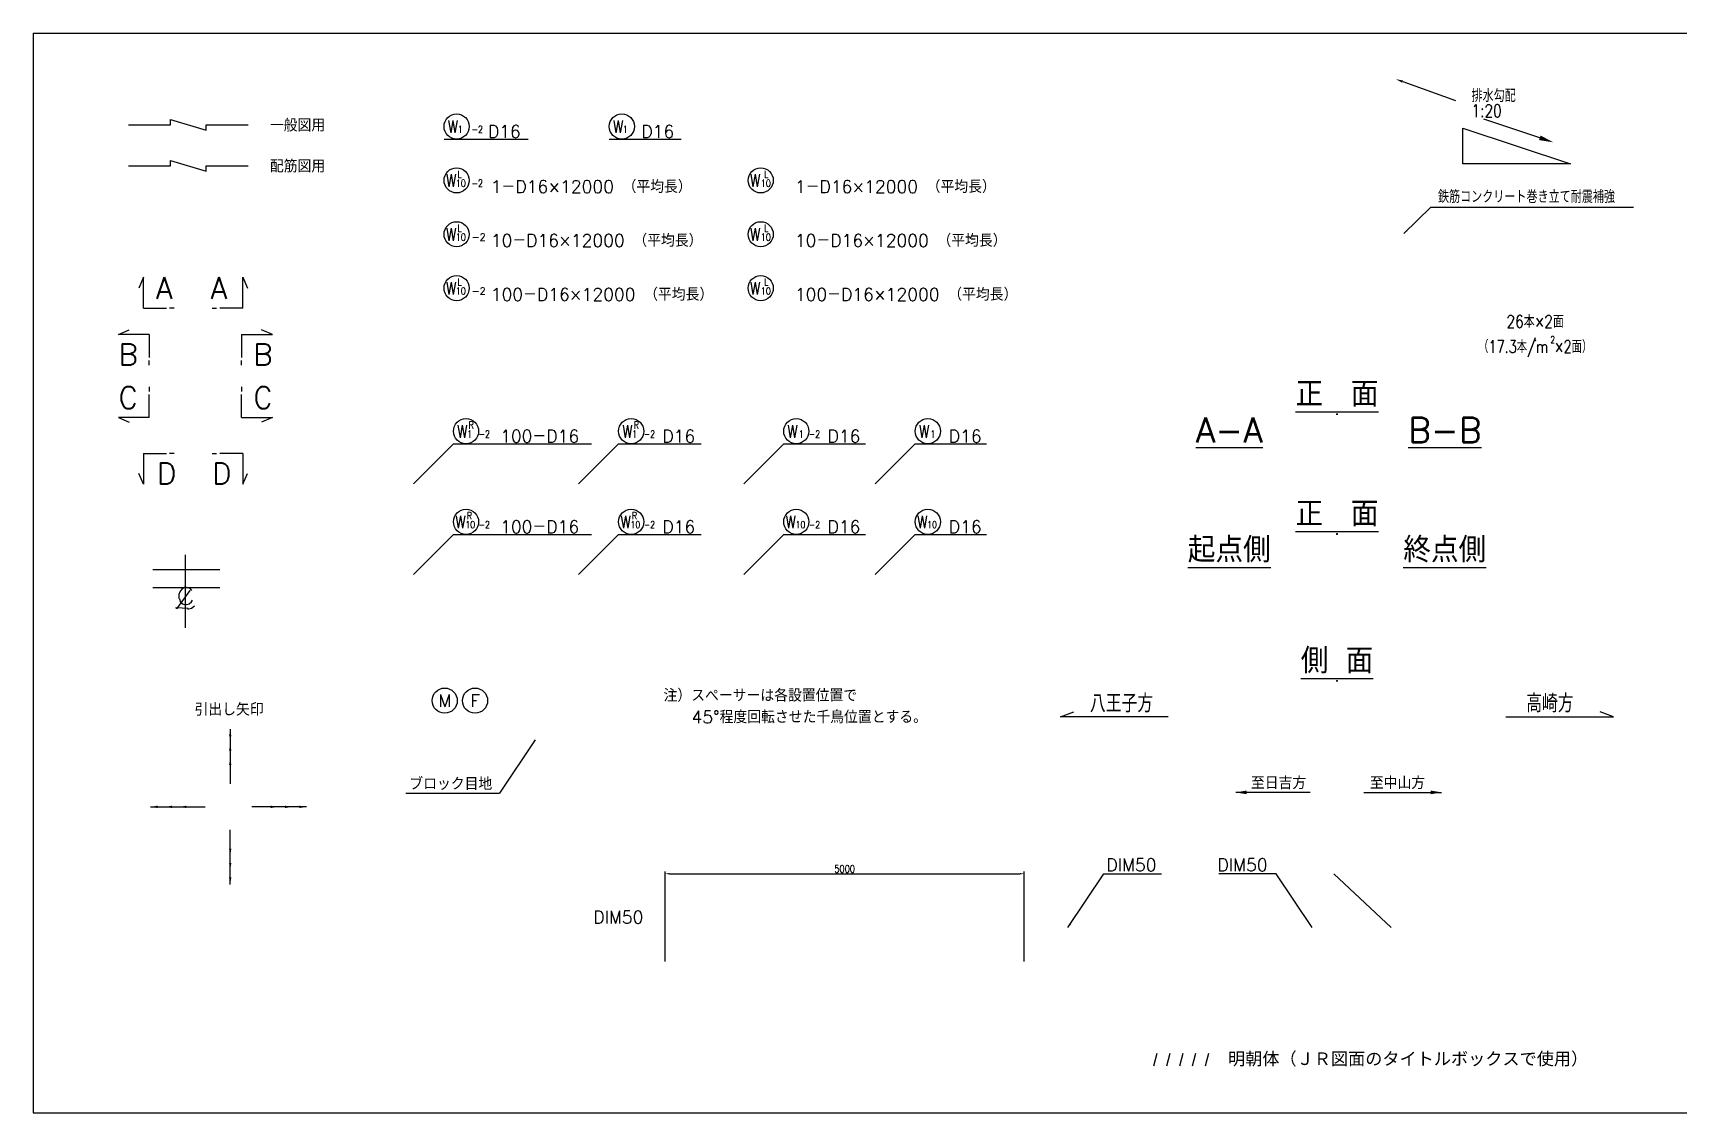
# Model space of a CAD drawing. Header units: millimetres. Extents: x -41433 to 131500, y -94900 to 39745.
# Drawn here: x -41433 to -18410, y 0 to 15033 of the extents above; entities that cross this region are included whole.
import ezdxf
from ezdxf.enums import TextEntityAlignment as Align

# ---------------------------------------------------------------- set-up
doc = ezdxf.new("R2010")
doc.units = ezdxf.units.MM
doc.header["$LTSCALE"] = 160
doc.header["$MEASUREMENT"] = 0
doc.linetypes.add('1', pattern=[0])
doc.layers.get('0').update_dxf_attribs({"linetype": 'CONTINUOUS'})
doc.layers.get('DEFPOINTS').update_dxf_attribs({"color": 53, "linetype": 'CONTINUOUS'})
for name, color, linetype in [('DIM', 6, 'CONTINUOUS'), ('DIM-L', 6, 'CONTINUOUS'), ('GAIKEI-KEIKAKU1', 3, 'CONTINUOUS'), ('TEXT', 4, 'CONTINUOUS'), ('TEXT-T', 4, 'CONTINUOUS'), ('TITLE', 3, 'CONTINUOUS')]:
    doc.layers.add(name, color=color, linetype=linetype)
doc.styles.add('DIM-TEXT', font='ROMANS', dxfattribs={"width": 0.8, "bigfont": 'EXTFONT'})
doc.styles.add('romans', font='romans.shx', dxfattribs={"bigfont": 'extfont.shx'})
doc.styles.add('SCRIPTS', font='scripts.shx', dxfattribs={"bigfont": 'extfont.shx'})
doc.styles.add('明朝', font='')
doc.styles.get('明朝').set_extended_font_data('MS Mincho')
doc.dimstyles.new('DIM30', dxfattribs={"dimscale": 30, "dimtxt": 3.5, "dimasz": 2, "dimexe": 1, "dimexo": 1, "dimgap": 0.5, "dimtad": 1, "dimdec": 0, "dimzin": 9, "dimdsep": 46, "dimtxsty": 'DIM-TEXT', "dimcen": 0, "dimclrt": 4, "dimaunit": 1, "dimadec": 4, "dimazin": 0, "dimtfac": 1, "dimtdec": 0, "dimtix": 1, "dimtmove": 2, "dimatfit": 0, "dimfxl": 1, "dimlwd": -1, "dimlwe": -1, "dimarcsym": 0})

msp = doc.modelspace()

# ---------------------------------------------------------------- texts
at = {"layer": 'DIM-L', "color": 4, "ltscale": 50, "style": 'romans', "width": 0.8}
for p in [(-35521.74, 13642.21), (-33221.74, 13642.21)]:
    msp.add_text('1', height=100, dxfattribs=at).set_placement(p)
at = {"layer": 'TEXT', "linetype": 'ByBlock', "ltscale": 50, "style": 'DIM-TEXT', "width": 0.8}
for s, p in [('排水勾配', (-21408.74, 14073.28)), ('1:20', (-21408.74, 13862.98)), ('鉄筋コンクリート巻き立て耐震補強', (-21875.5, 12667.59))]:
    msp.add_text(s, height=175, dxfattribs=at).set_placement(p)
at = {"layer": 'TEXT', "ltscale": 50}
for s, height, style, p in [('一般図用', 175, 'romans', (-38136.34, 13661.82)), (' D16', 175, 'romans', (-35221.74, 13574.71)), (' D16', 175, 'romans', (-33085.44, 13574.71)), ('配筋図用', 175, 'romans', (-38136.34, 13092.22)), ('1－D16×12000 （平均長）', 175, 'romans', (-35061.74, 12807.21)), ('1－D16×12000 （平均長）', 175, 'romans', (-30828.35, 12807.21)), ('-2', 100, 'romans', (-35328.53, 12142.21)), ('10－D16×12000 （平均長）', 175, 'romans', (-35061.74, 12057.21)), ('10－D16×12000 （平均長）', 175, 'romans', (-30828.35, 12057.21)), ('-2', 100, 'romans', (-35328.53, 11392.21)), ('100－D16×12000 （平均長）', 175, 'romans', (-35061.74, 11307.21)), ('100－D16×12000 （平均長）', 175, 'romans', (-30828.35, 11307.21)), ('100－D16', 175, 'romans', (-34930.98, 9332.58)), (' D16', 175, 'romans', (-32792.4, 9332.58)), (' D16', 175, 'romans', (-30493.81, 9332.58)), (' D16', 175, 'romans', (-28805.56, 9332.58)), ('100－D16', 175, 'romans', (-34930.98, 8071.62)), (' D16', 175, 'romans', (-32792.4, 8071.62)), (' D16', 175, 'romans', (-30493.81, 8071.62)), (' D16', 175, 'romans', (-28805.56, 8071.62)), ('注）スぺーサーは各設置位置で', 175, 'romans', (-32656.14, 5724.45)), ('引出し矢印', 175, 'romans', (-39185.52, 5528.76)), ('45°程度回転させた千鳥位置とする。', 175, 'romans', (-32266.11, 5424.45)), ('ブロック目地', 175, 'romans', (-36195.4, 4494.27)), ('至日吉方', 175, 'romans', (-24479.51, 4507.47)), ('至中山方', 175, 'romans', (-22824.26, 4507.47)), ('DIM50', 175, 'romans', (-26491.4, 3364.61)), ('DIM50', 175, 'romans', (-24944.73, 3364.61)), ('l l l l l ', 175, 'SCRIPTS', (-25865.8, 652.28)), ('明朝体（ＪＲ図面のタイトルボックスで使用）', 175, '明朝', (-24797.39, 667.04))]:
    msp.add_text(s, height=height, dxfattribs=dict(at, style=style)).set_placement(p)
at = {"layer": 'TEXT', "ltscale": 50, "width": 0.8}
for s, height, style, p in [('W', 175, 'romans', (-35661.74, 13642.21)), ('W', 175, 'romans', (-33361.74, 13642.21)), ('-2', 100, 'romans', (-35328.53, 13642.21)), ('W', 175, 'romans', (-35686.74, 12892.21)), ('10', 100, 'romans', (-35546.74, 12892.21)), ('L', 100, 'romans', (-35525.45, 13017.21)), ('-2', 100, 'romans', (-35328.53, 12892.21)), ('W', 175, 'romans', (-31453.35, 12892.21)), ('10', 100, 'romans', (-31300.47, 12892.21)), ('L', 100, 'romans', (-31253.39, 13017.21)), ('W', 175, 'romans', (-35686.74, 12142.21)), ('10', 100, 'romans', (-35546.74, 12142.21)), ('L', 100, 'romans', (-35525.45, 12267.21)), ('W', 175, 'romans', (-31453.35, 12142.21)), ('10', 100, 'romans', (-31300.47, 12142.21)), ('L', 100, 'romans', (-31253.39, 12267.21)), ('W', 175, 'romans', (-35686.74, 11392.21)), ('L', 100, 'romans', (-35525.45, 11517.21)), ('W', 175, 'romans', (-31453.35, 11392.21)), ('L', 100, 'romans', (-31253.38, 11517.21)), ('10', 100, 'romans', (-35546.74, 11392.21)), ('10', 100, 'romans', (-31300.47, 11392.21)), ('W', 175, 'romans', (-35530.98, 9400.08)), ('1', 100, 'romans', (-35390.98, 9400.08)), ('R', 100, 'romans', (-35369.69, 9525.08)), ('-2', 100, 'romans', (-35230.98, 9400.08)), ('W', 175, 'romans', (-33232.4, 9400.08)), ('1', 100, 'romans', (-33092.4, 9400.08)), ('R', 100, 'romans', (-33071.11, 9525.08)), ('-2', 100, 'romans', (-32932.4, 9400.08)), ('W', 175, 'romans', (-30933.81, 9400.08)), ('1', 100, 'romans', (-30773.53, 9400.08)), ('-2', 100, 'romans', (-30633.81, 9400.08)), ('W', 175, 'romans', (-29102.22, 9400.08)), ('1', 100, 'romans', (-28941.94, 9400.08)), ('W', 175, 'romans', (-35555.98, 8139.12)), ('R', 100, 'romans', (-35394.69, 8264.12)), ('W', 175, 'romans', (-33257.4, 8139.12)), ('R', 100, 'romans', (-33096.11, 8264.12)), ('W', 175, 'romans', (-30958.81, 8139.12)), ('W', 175, 'romans', (-29127.22, 8139.12)), ('10', 100, 'romans', (-35415.98, 8139.12)), ('-2', 100, 'romans', (-35230.98, 8139.12)), ('10', 100, 'romans', (-33117.4, 8139.12)), ('-2', 100, 'romans', (-32932.4, 8139.12)), ('10', 100, 'romans', (-30818.81, 8139.12)), ('-2', 100, 'romans', (-30633.81, 8139.12)), ('10', 100, 'romans', (-28987.22, 8139.12)), ('八王子方', 250, 'DIM-TEXT', (-26720.52, 5576.69)), ('高崎方', 250, 'DIM-TEXT', (-20647.13, 5576.69))]:
    msp.add_text(s, height=height, dxfattribs=dict(at, style=style)).set_placement(p)
at = {"layer": 'TEXT', "ltscale": 50, "style": 'romans'}
for s, p in [('M', (-35702.38, 5739.44)), ('F', (-35280.65, 5739.44))]:
    msp.add_text(s, height=175, dxfattribs=at).set_placement(p, align=Align.MIDDLE_CENTER)
msp.add_text('DIM50', height=175, dxfattribs=at).set_placement((-33634.89, 2725.05), align=Align.MIDDLE_LEFT)
at = {"layer": 'TEXT-T', "ltscale": 50, "style": 'DIM-TEXT'}
for s, height, width, p in [('26本×2面', 175, 0.8, (-20521.85, 11017.95)), ('（17.3本/m ×2面）', 175, 0.75, (-20521.85, 10667.95)), ('2', 95.28, 0.8, (-20279.05, 10764.17))]:
    msp.add_text(s, height=height, dxfattribs=dict(at, width=width)).set_placement(p, align=Align.MIDDLE_CENTER)
at = {"layer": 'TITLE', "ltscale": 50, "style": 'romans'}
for s, p in [('A', (-39724.79, 11332.35)), ('A', (-38962.64, 11332.35)), ('B', (-40244.01, 10408.82)), ('B', (-38368.09, 10408.82)), ('C', (-40244.01, 9807.67)), ('C', (-38368.09, 9807.67)), ('D', (-39709.22, 8751.82)), ('D', (-38941.94, 8751.82))]:
    msp.add_text(s, height=300, dxfattribs=at).set_placement(p)
for s, p in [('%%U正\u3000面', (-23280.99, 9726.47)), ('%%UA-A', (-24780.99, 9226.47)), ('%%UB-B', (-21780.99, 9226.47)), ('%%U正\u3000面', (-23280.99, 8059.32)), ('%%U起点側', (-24780.99, 7559.32)), ('%%U終点側', (-21780.99, 7559.32)), ('%%u側 面', (-23280.99, 6014.68)), ('%%u側 面', (-23280.99, 6014.68))]:
    msp.add_text(s, height=350, dxfattribs=at).set_placement(p, align=Align.BOTTOM_CENTER)

# ---------------------------------------------------------------- blocks, each defined once
blk = doc.blocks.new('*D0')
at = {"layer": 'DEFPOINTS', "color": 0, "ltscale": 50, "transparency": 16777216}
for p in [(-27635, 3330), (-32635, 2080), (-27635, 2080)]:
    blk.add_point(p, dxfattribs=at)
at = {"layer": 'DIM', "color": 0, "ltscale": 50, "transparency": 16777216}
for p, q in [((-32635, 2110), (-32635, 3360)), ((-32575, 3330), (-27695, 3330)), ((-27635, 2110), (-27635, 3360))]:
    blk.add_line(p, q, dxfattribs=at)
for points in [[(-32575, 3340), (-32575, 3320), (-32635, 3330)], [(-27695, 3340), (-27695, 3320), (-27635, 3330)]]:
    blk.add_solid(points, dxfattribs=at)
at = {"layer": 'DIM', "color": 4, "ltscale": 50, "transparency": 16777216, "insert": (-30135, 3397), "char_height": 105, "attachment_point": 5, "style": 'DIM-TEXT'}
blk.add_mtext('5000', dxfattribs=at)

# ---------------------------------------------------------------- dimensions: what is measured, and where the dimension line sits
at = {"layer": 'DIM', "ltscale": 50}
dim = msp.add_linear_dim(base=(-27634.89, 3329.61), p1=(-32634.89, 2079.61), p2=(-27634.89, 2079.61), dimstyle='DIM30', dxfattribs=at)
dim.commit()
dim.dimension.update_dxf_attribs({"geometry": '*D0', "text_midpoint": (-30134.89, 3397.11)})

# ---------------------------------------------------------------- linework, layer by layer
at = {"ltscale": 50}
for q in [(-41433.02, 0), (-18410, 15032.64)]:
    msp.add_line((-41433.02, 15032.64), q, dxfattribs=at)
at = {"ltscale": 100}
msp.add_line((-41433.02, 0), (-18410, 0), dxfattribs=at)
at = {"layer": 'DEFPOINTS', "ltscale": 50}
for p, q in [((-20532.06, 10755.45), (-20512.06, 10755.45)), ((-20522.06, 10745.45), (-20522.06, 10765.45)), ((-23290.99, 9726.47), (-23270.99, 9726.47)), ((-23280.99, 9716.47), (-23280.99, 9736.47)), ((-23290.99, 8059.32), (-23270.99, 8059.32)), ((-23280.99, 8049.32), (-23280.99, 8069.32)), ((-23290.99, 6014.68), (-23270.99, 6014.68)), ((-23280.99, 6004.68), (-23280.99, 6024.68))]:
    msp.add_line(p, q, dxfattribs=at)
at = {"layer": 'DEFPOINTS', "color": 8, "ltscale": 50}
for p, q in [((-39311.11, 6754.72), (-39311.11, 7768.62)), ((-39767.78, 7566.37), (-38835.24, 7566.37)), ((-39767.78, 7316.37), (-38835.24, 7316.37))]:
    msp.add_line(p, q, dxfattribs=at)
at = {"layer": 'DEFPOINTS', "ltscale": 50}
for centre in [(-20522.06, 10755.45), (-23280.99, 9726.47), (-23280.99, 8059.32), (-23280.99, 6014.68)]:
    msp.add_circle(centre, 5, dxfattribs=at)
at = {"layer": 'DIM', "ltscale": 50}
for p, q in [((-21974.63, 12610.96), (-19154.51, 12610.96)), ((-38688.65, 5341.2), (-38688.65, 4581.04)), ((-39799.39, 4260.61), (-39039.23, 4260.61)), ((-37625.69, 4260.61), (-38385.85, 4260.61)), ((-38688.65, 3180.03), (-38688.65, 3940.18))]:
    msp.add_line(p, q, dxfattribs=at)
msp.add_lwpolyline([(-22367.1, 14356.86), (-21630.84, 14094.87)], dxfattribs=at)
for points in [[(-22372.69, 14341.15), (-22461.31, 14390.38), (-22361.51, 14372.56)], [(-38705.31, 5241.2), (-38688.65, 5341.2), (-38671.98, 5241.2)], [(-38705.31, 5041.2), (-38688.65, 5141.2), (-38671.98, 5041.2)], [(-38705.31, 4841.2), (-38688.65, 4941.2), (-38671.98, 4841.2)], [(-39699.39, 4243.94), (-39799.39, 4260.61), (-39699.39, 4277.28)], [(-39499.39, 4243.94), (-39599.39, 4260.61), (-39499.39, 4277.28)], [(-39299.39, 4243.94), (-39399.39, 4260.61), (-39299.39, 4277.28)], [(-38125.69, 4243.94), (-38025.69, 4260.61), (-38125.69, 4277.28)], [(-37925.69, 4243.94), (-37825.69, 4260.61), (-37925.69, 4277.28)], [(-37725.69, 4243.94), (-37625.69, 4260.61), (-37725.69, 4277.28)], [(-38705.31, 3680.03), (-38688.65, 3580.03), (-38671.98, 3680.03)], [(-38705.31, 3480.03), (-38688.65, 3380.03), (-38671.98, 3480.03)], [(-38705.31, 3280.03), (-38688.65, 3180.03), (-38671.98, 3280.03)]]:
    msp.add_solid(points, dxfattribs=at)
at = {"layer": 'DIM-L', "ltscale": 50}
msp.add_line((-36243.4, 4452.16), (-34940.37, 4452.16), dxfattribs=at)
at = {"layer": 'GAIKEI-KEIKAKU1', "color": 6, "linetype": '1', "ltscale": 50}
for p, q in [((-39521.65, 13756.46), (-39521.65, 13831.46)), ((-39521.65, 13831.46), (-39021.65, 13681.46)), ((-40106.13, 13756.46), (-39521.65, 13756.46)), ((-39021.65, 13756.46), (-38437.17, 13756.46)), ((-39021.65, 13681.46), (-39021.65, 13756.46)), ((-40106.13, 13184.64), (-39521.65, 13184.64)), ((-39521.65, 13259.64), (-39021.65, 13109.64)), ((-39521.65, 13184.64), (-39521.65, 13259.64)), ((-39021.65, 13109.64), (-39021.65, 13184.64)), ((-39021.65, 13184.64), (-38437.17, 13184.64))]:
    msp.add_line(p, q, dxfattribs=at)
at = {"layer": 'TEXT', "color": 6, "ltscale": 50}
for p, q in [((-35711.74, 13557.21), (-34543.24, 13557.21)), ((-33411.74, 13557.21), (-32413.02, 13557.21)), ((-36137.8, 8758.26), (-35580.98, 9315.08)), ((-35580.98, 9315.08), (-33658.7, 9315.08)), ((-33839.21, 8758.26), (-33282.4, 9315.08)), ((-33282.4, 9315.08), (-32132.98, 9315.08)), ((-31540.63, 8758.26), (-30983.81, 9315.08)), ((-30983.81, 9315.08), (-29846.15, 9315.08)), ((-29709.04, 8758.26), (-29152.22, 9315.08)), ((-29152.22, 9315.08), (-28160.74, 9315.08)), ((-36137.8, 7497.31), (-35580.98, 8054.12)), ((-35580.98, 8054.12), (-33658.7, 8054.12)), ((-33839.21, 7497.31), (-33282.4, 8054.12)), ((-33282.4, 8054.12), (-32132.98, 8054.12)), ((-31540.63, 7497.31), (-30983.81, 8054.12)), ((-30983.81, 8054.12), (-29846.15, 8054.12)), ((-29709.04, 7497.31), (-29152.22, 8054.12)), ((-29152.22, 8054.12), (-28160.74, 8054.12)), ((-27130.99, 5514.68), (-26943.05, 5583.09)), ((-19430.99, 5514.68), (-19618.93, 5583.09)), ((-25630.99, 5514.68), (-27130.99, 5514.68)), ((-20930.99, 5514.68), (-19430.99, 5514.68)), ((-34443.03, 5191.87), (-34940.37, 4452.16)), ((-23652.9, 4462.26), (-24690.47, 4462.26)), ((-22909.07, 4462.26), (-21825.53, 4462.26))]:
    msp.add_line(p, q, dxfattribs=at)
at = {"layer": 'TEXT', "linetype": 'Continuous', "ltscale": 50}
for p, q in [((-39253.11, 7271.37), (-39436.11, 7016.37)), ((-39388.61, 7256.37), (-39405.11, 7218.87)), ((-39405.11, 7218.87), (-39405.11, 7166.37)), ((-39405.11, 7166.37), (-39396.11, 7158.37)), ((-39396.11, 7158.37), (-39381.11, 7108.87)), ((-39362.61, 7292.37), (-39388.61, 7256.37)), ((-39323.61, 7316.37), (-39362.61, 7292.37)), ((-39298.61, 7316.37), (-39323.61, 7316.37)), ((-39271.11, 7310.37), (-39298.61, 7316.37)), ((-39242.11, 7296.37), (-39271.11, 7310.37)), ((-39223.61, 7272.37), (-39242.11, 7296.37)), ((-39441.11, 7036.37), (-39276.11, 7026.37)), ((-39436.11, 7016.37), (-39441.11, 7036.37)), ((-39381.11, 7108.87), (-39353.61, 7086.37)), ((-39353.61, 7086.37), (-39323.61, 7078.87)), ((-39323.61, 7078.87), (-39298.61, 7078.87)), ((-39298.61, 7078.87), (-39261.11, 7087.37)), ((-39276.11, 7026.37), (-39282.11, 7016.37)), ((-39282.11, 7016.37), (-39263.11, 7016.37)), ((-39263.11, 7016.37), (-39229.11, 7028.37)), ((-39261.11, 7087.37), (-39229.11, 7114.37)), ((-39229.11, 7114.37), (-39213.11, 7136.37)), ((-39229.11, 7028.37), (-39186.11, 7058.87))]:
    msp.add_line(p, q, dxfattribs=at)
at = {"layer": 'TEXT', "color": 6, "ltscale": 50}
for centre in [(-35536.74, 13732.21), (-33236.74, 13732.21), (-35536.74, 12982.21), (-31303.35, 12982.21), (-35536.74, 12232.21), (-31303.35, 12232.21), (-35536.74, 11482.21), (-31303.35, 11482.21), (-35405.98, 9490.08), (-33107.4, 9490.08), (-30808.81, 9490.08), (-28977.22, 9490.08), (-35405.98, 8229.12), (-33107.4, 8229.12), (-30808.81, 8229.12), (-28977.22, 8229.12), (-35702.38, 5739.44), (-35280.65, 5739.44)]:
    msp.add_circle(centre, 175, dxfattribs=at)
for points in [[(-24540.47, 4437.26), (-24690.47, 4462.26), (-24540.47, 4487.26)], [(-21975.53, 4437.26), (-21825.53, 4462.26), (-21975.53, 4487.26)]]:
    msp.add_solid(points, dxfattribs=at)
at = {"layer": 'TEXT-T', "color": 6, "ltscale": 50}
for p, q in [((-21531.71, 13210.6), (-21531.71, 13710.6)), ((-21531.71, 13710.6), (-20031.71, 13210.6)), ((-20031.71, 13210.6), (-21531.71, 13210.6))]:
    msp.add_line(p, q, dxfattribs=at)
msp.add_lwpolyline([(-20458.87, 13575.04), (-21237.6, 13834.61)], dxfattribs=at)
msp.add_solid([(-20448.33, 13606.66), (-20269.14, 13511.79), (-20469.42, 13543.42)], dxfattribs=at)
at = {"layer": 'TITLE', "ltscale": 50}
for p, q in [((-39896.89, 11632.35), (-39961.17, 11482.35)), ((-39896.89, 11203.78), (-39896.89, 11632.35)), ((-38513.37, 11632.35), (-38449.08, 11482.35)), ((-38513.37, 11203.78), (-38513.37, 11632.35)), ((-39896.89, 11203.78), (-39575.46, 11203.78)), ((-39468.32, 11203.78), (-39532.6, 11203.78)), ((-38941.94, 11203.78), (-38877.66, 11203.78)), ((-38513.37, 11203.78), (-38834.8, 11203.78)), ((-40245.02, 10837.4), (-40095.02, 10901.68)), ((-39816.45, 10837.4), (-40245.02, 10837.4)), ((-39816.45, 10837.4), (-39816.45, 10515.97)), ((-38529.46, 10837.4), (-38529.46, 10515.97)), ((-38529.46, 10837.4), (-38100.89, 10837.4)), ((-38100.89, 10837.4), (-38250.89, 10901.68)), ((-39816.45, 10408.82), (-39816.45, 10473.11)), ((-38529.46, 10408.82), (-38529.46, 10473.11)), ((-39816.45, 10107.67), (-39816.45, 10043.39)), ((-39816.45, 9679.1), (-39816.45, 10000.53)), ((-38529.46, 10107.67), (-38529.46, 10043.39)), ((-38529.46, 9679.1), (-38529.46, 10000.53)), ((-40245.02, 9679.1), (-40095.02, 9614.82)), ((-39816.45, 9679.1), (-40245.02, 9679.1)), ((-38529.46, 9679.1), (-38100.89, 9679.1)), ((-38100.89, 9679.1), (-38250.89, 9614.82)), ((-39896.89, 9180.39), (-39896.89, 8751.82)), ((-39896.89, 9180.39), (-39575.46, 9180.39)), ((-39468.32, 9180.39), (-39532.6, 9180.39)), ((-38941.94, 9180.39), (-38877.66, 9180.39)), ((-38513.37, 9180.39), (-38834.8, 9180.39)), ((-38513.37, 9180.39), (-38513.37, 8751.82)), ((-39896.89, 8751.82), (-39961.17, 8901.82)), ((-38513.37, 8751.82), (-38449.08, 8901.82))]:
    msp.add_line(p, q, dxfattribs=at)

msp.set_redraw_order([(e.dxf.handle, doc.entitydb.next_handle()) for e in msp.query("TEXT MTEXT ATTDEF DIMENSION ARC_DIMENSION")])  # texts and dimensions are drawn at this point

# ---------------------------------------------------------------- leaders
at = {"layer": 'DIM', "ltscale": 50}
msp.add_leader([(-22351.44, 12240.37), (-21974.63, 12610.96)], dimstyle='DIM30', dxfattribs=at)
at = {"layer": 'DIM-L', "ltscale": 50}
for points in [[(-27026.4, 2579.61), (-26526.4, 3329.61), (-25726.4, 3329.61)], [(-23626.4, 2579.61), (-24126.4, 3329.61), (-24926.4, 3329.61)], [(-22526.4, 2579.61), (-23326.4, 3329.61)]]:
    msp.add_leader(points, dimstyle='DIM30', dxfattribs=at)

doc.saveas('drawing.dxf')
